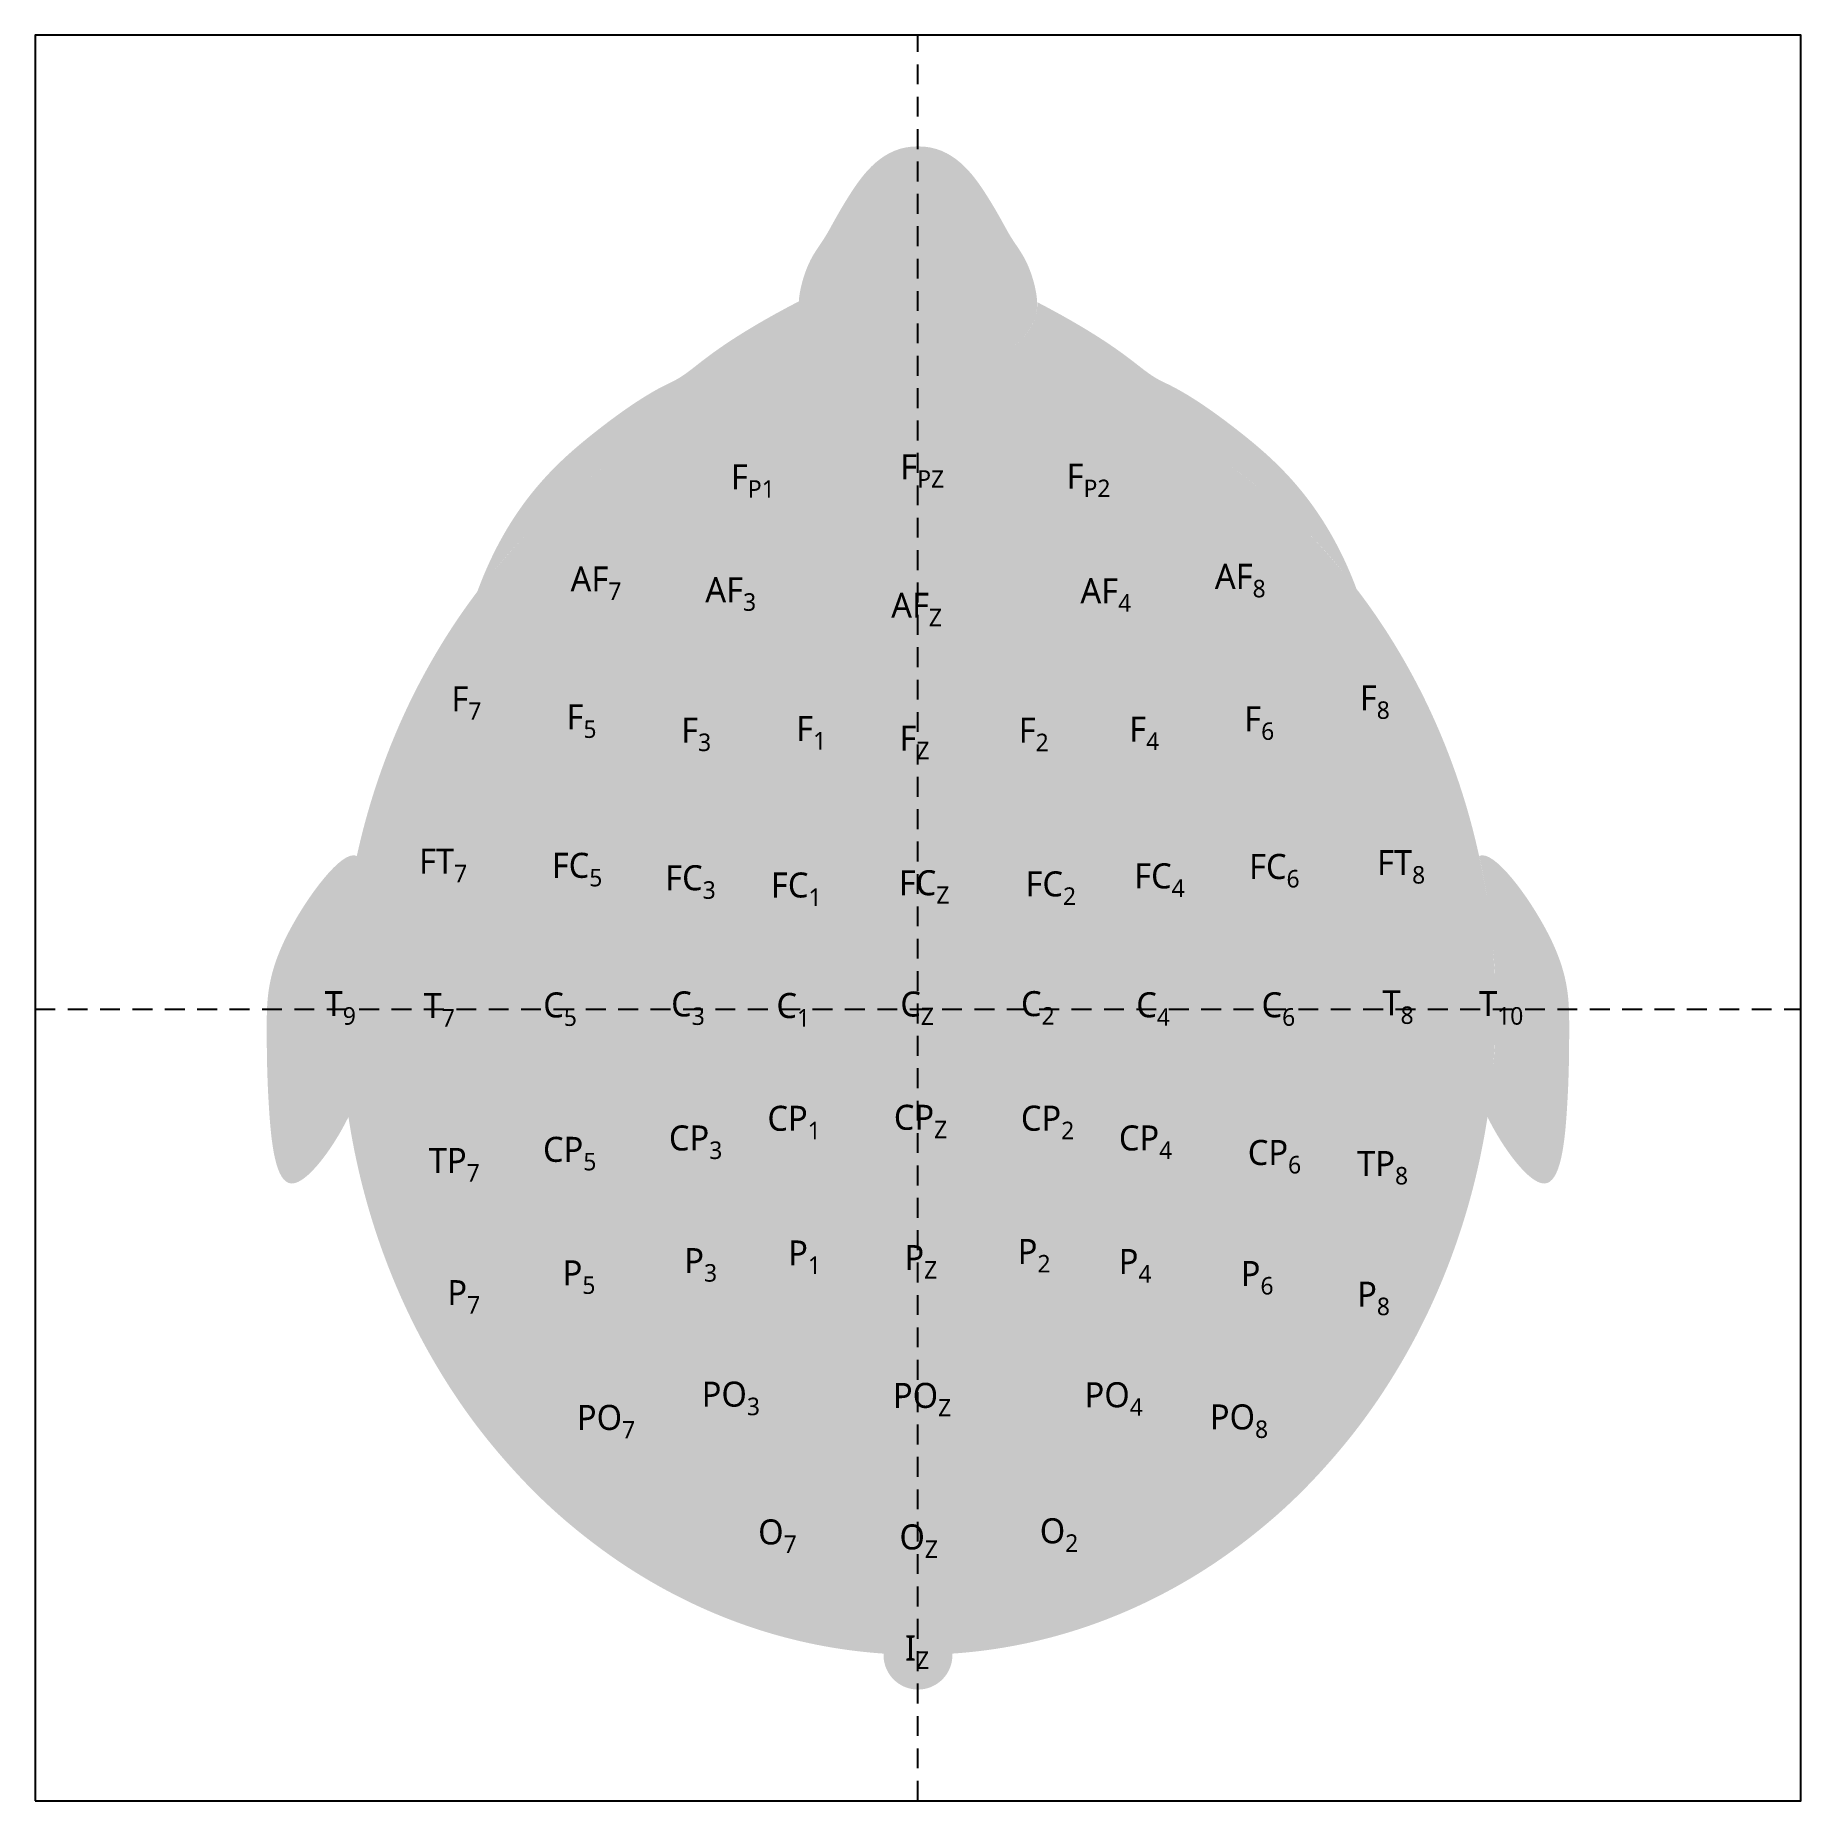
# Model space of a CAD drawing. Header units: metres. Extents: x 12.5 to 26.6, y 23.4 to 37.5.
import ezdxf

# ---------------------------------------------------------------- set-up
doc = ezdxf.new("R2010")
doc.units = ezdxf.units.M
doc.header["$LTSCALE"] = 0.05
doc.linetypes.add('HIDDEN2', pattern=[4.7625, 3.175, -1.5875])
doc.layers.add('ARQ_0', color=7, linetype='Continuous', true_color=0xff7400, plot=False)
for name, color, linetype, lineweight in [('ARQ_CINZA 04', 253, 'Continuous', 9), ('ARQ_CINZA 05', 254, 'Continuous', 9), ('ARQ_CINZA 06', 255, 'Continuous', 9)]:
    doc.layers.add(name, color=color, linetype=linetype, lineweight=lineweight)
doc.layers.add('ARQ_PROJ INF 00', color=190, linetype='HIDDEN2')
doc.layers.add('texto_pontos', color=1, linetype='Continuous')
doc.styles.add('Meters Architectural', font='segoeui.ttf')

msp = doc.modelspace()

# ---------------------------------------------------------------- texts
at = {"layer": 'texto_pontos', "char_height": 0.2, "attachment_point": 1, "style": 'Meters Architectural'}
for s, insert, width in [('\\A1;F{\\H0.7x;\\S^ P1;}', (18.068, 34.052), 1.61478), ('\\A1;F{\\H0.7x;\\S^ PZ;}', (19.421, 34.132), 1.63565), ('\\A1;F{\\H0.7x;\\S^ P2;}', (20.75, 34.057), 1.61609), ('\\A1;AF{\\H0.7x;\\S^ 7;}', (16.786, 33.235), 1.6213), ('\\A1;AF{\\H0.7x;\\S^ 3;}', (17.863, 33.149), 1.6187), ('\\A1;AF{\\H0.7x;\\S^ 8;}', (21.934, 33.256), 1.62), ('\\A1;AF{\\H0.7x;\\S^ Z;}', (19.348, 33.025), 1.63696), ('\\A1;AF{\\H0.7x;\\S^ 4;}', (20.86, 33.141), 1.62), ('\\A1;F{\\H0.7x;\\S^ 7;}', (15.834, 32.278), 1.39435), ('\\A1;F{\\H0.7x;\\S^ 8;}', (23.092, 32.285), 1.39565), ('\\A1;F{\\H0.7x;\\S^ 5;}', (16.754, 32.133), 1.3487), ('\\A1;F{\\H0.7x;\\S^ 3;}', (17.67, 32.028), 1.39435), ('\\A1;F{\\H0.7x;\\S^ 1;}', (18.589, 32.04), 1.39435), ('\\A1;F{\\H0.7x;\\S^ 2;}', (20.367, 32.027), 1.39696), ('\\A1;F{\\H0.7x;\\S^ 4;}', (21.25, 32.036), 1.39435), ('\\A1;F{\\H0.7x;\\S^ 6;}', (22.169, 32.117), 1.39435), ('\\A1;F{\\H0.7x;\\S^ Z;}', (19.415, 31.963), 1.4113), ('\\A1;FT{\\H0.7x;\\S^ 7;}', (15.576, 30.98), 1.59913), ('\\A1;FC{\\H0.7x;\\S^ 5;}', (16.636, 30.947), 1.40478), ('\\A1;FC{\\H0.7x;\\S^ 6;}', (22.207, 30.938), 1.45043), ('\\A1;FT{\\H0.7x;\\S^ 8;}', (23.23, 30.969), 1.59783), ('\\A1;FC{\\H0.7x;\\S^ 3;}', (17.542, 30.848), 1.44783), ('\\A1;FC{\\H0.7x;\\S^ 1;}', (18.387, 30.79), 1.45043), ('\\A1;FC{\\H0.7x;\\S^ Z;}', (19.409, 30.808), 1.46739), ('\\A1;FC{\\H0.7x;\\S^ 2;}', (20.421, 30.799), 1.45304), ('\\A1;FC{\\H0.7x;\\S^ 4;}', (21.289, 30.863), 1.45043), ('\\A1;T{\\H0.7x;\\S^ 9;}', (14.822, 29.842), 1.39435), ('\\A1;T{\\H0.7x;\\S^ 7;}', (15.613, 29.827), 1.3487), ('\\A1;C{\\H0.7x;\\S^ 5;}', (16.568, 29.832), 1.24826), ('\\A1;C{\\H0.7x;\\S^ 3;}', (17.59, 29.84), 1.24826), ('\\A1;C{\\H0.7x;\\S^ 1;}', (18.431, 29.827), 1.43217), ('\\A1;C{\\H0.7x;\\S^ Z;}', (19.421, 29.839), 1.40478), ('\\A1;C{\\H0.7x;\\S^ 2;}', (20.385, 29.842), 1.42957), ('\\A1;C{\\H0.7x;\\S^ 4;}', (21.306, 29.833), 1.43217), ('\\A1;C{\\H0.7x;\\S^ 6;}', (22.307, 29.833), 1.43087), ('\\A1;T{\\H0.7x;\\S^ 8;}', (23.273, 29.848), 1.39174), ('\\A1;T{\\H0.7x;\\S^ 10;}', (24.045, 29.842), 1.57826), ('\\A1;CP{\\H0.7x;\\S^ 1;}', (18.359, 28.926), 1.65522), ('\\A1;CP{\\H0.7x;\\S^ Z;}', (19.369, 28.934), 1.67478), ('\\A1;CP{\\H0.7x;\\S^ 2;}', (20.384, 28.927), 1.65652), ('\\A1;CP{\\H0.7x;\\S^ 5;}', (16.566, 28.678), 1.65783), ('\\A1;CP{\\H0.7x;\\S^ 3;}', (17.572, 28.769), 1.65522), ('\\A1;CP{\\H0.7x;\\S^ 4;}', (21.167, 28.769), 1.65522), ('\\A1;CP{\\H0.7x;\\S^ 6;}', (22.197, 28.653), 1.60957), ('\\A1;TP{\\H0.7x;\\S^ 7;}', (15.654, 28.589), 1.62), ('\\A1;TP{\\H0.7x;\\S^ 8;}', (23.071, 28.565), 1.61739), ('\\A1;P{\\H0.7x;\\S^ 3;}', (17.695, 27.789), 1.41522), ('\\A1;P{\\H0.7x;\\S^ 1;}', (18.525, 27.85), 1.41391), ('\\A1;P{\\H0.7x;\\S^ Z;}', (19.454, 27.813), 1.38652), ('\\A1;P{\\H0.7x;\\S^ 2;}', (20.359, 27.862), 1.4113), ('\\A1;P{\\H0.7x;\\S^ 5;}', (16.723, 27.691), 1.41522), ('\\A1;P{\\H0.7x;\\S^ 4;}', (21.166, 27.782), 1.41391), ('\\A1;P{\\H0.7x;\\S^ 6;}', (22.141, 27.686), 1.41261), ('\\A1;P{\\H0.7x;\\S^ 7;}', (15.802, 27.533), 1.41391), ('\\A1;P{\\H0.7x;\\S^ 8;}', (23.071, 27.521), 1.41652), ('\\A1;PO{\\H0.7x;\\S^ 3;}', (17.834, 26.722), 1.67348), ('\\A1;PO{\\H0.7x;\\S^ Z;}', (19.362, 26.712), 1.69304), ('\\A1;PO{\\H0.7x;\\S^ 4;}', (20.893, 26.717), 1.67478), ('\\A1;PO{\\H0.7x;\\S^ 7;}', (16.837, 26.536), 1.67348), ('\\A1;PO{\\H0.7x;\\S^ 8;}', (21.894, 26.54), 1.67348), ('\\A1;O{\\H0.7x;\\S^ 7;}', (18.285, 25.621), 1.40478), ('\\A1;O{\\H0.7x;\\S^ Z;}', (19.414, 25.581), 1.46609), ('\\A1;O{\\H0.7x;\\S^ 2;}', (20.535, 25.63), 1.45043), ('\\A1;I{\\H0.7x;\\S^ Z;}', (19.458, 24.694), 1.30043)]:
    msp.add_mtext(s, dxfattribs=dict(at, insert=insert, width=width))

# ---------------------------------------------------------------- hatches: boundary and pattern name
at = {"layer": 'ARQ_CINZA 04'}
h = msp.add_hatch(color=256, dxfattribs=at)
h.dxf.hatch_style = 1
edge = h.paths.add_edge_path()
edge.add_spline(control_points=[(19.866, 34.845), (20.164, 34.968), (20.332, 34.973), (20.462, 35.127), (20.546, 35.318), (20.439, 35.691), (20.299, 35.854), (20.164, 36.143), (19.842, 36.595), (19.562, 36.591)], knot_values=[-2.606029, -2.606029, -2.606029, -2.606029, -2.233739, -1.861449, -1.489159, -1.116869, -0.74458, -0.37229, 0, 0, 0, 0], degree=3, periodic=0)
edge.add_spline(control_points=[(19.562, 36.591), (19.282, 36.595), (18.961, 36.143), (18.825, 35.854), (18.685, 35.691), (18.578, 35.318), (18.662, 35.127), (18.793, 34.973), (18.961, 34.968), (19.259, 34.845)], knot_values=[0, 0, 0, 0, 0.37229, 0.74458, 1.116869, 1.489159, 1.861449, 2.233739, 2.606029, 2.606029, 2.606029, 2.606029], degree=3, periodic=0)
edge.add_spline(control_points=[(19.259, 34.845), (19.866, 34.845)], knot_values=[0, 0, 0.606575, 0.606575], degree=1, periodic=0)
h = msp.add_hatch(color=256, dxfattribs=at)
h.dxf.hatch_style = 1
edge = h.paths.add_edge_path()
edge.add_spline(control_points=[(18.61, 35.353), (18.61, 35.351), (18.606, 35.255), (18.662, 35.127), (18.793, 34.973), (18.961, 34.968), (19.259, 34.845)], knot_values=[1.48283, 1.48283, 1.48283, 1.48283, 1.489159, 1.861449, 2.233739, 2.606029, 2.606029, 2.606029, 2.606029], degree=3, periodic=0)
edge.add_spline(control_points=[(19.259, 34.845), (17.306, 34.702), (16.041, 33.033)], knot_values=[1.642887, 1.642887, 1.642887, 2.434398, 2.434398, 2.434398], weights=[1, 0.920657, 1], degree=2, periodic=0)
edge.add_spline(control_points=[(16.041, 33.033), (16.294, 33.722), (17.049, 34.398), (17.586, 34.72), (17.66, 34.72), (18.068, 35.072), (18.61, 35.353)], knot_values=[0, 0, 0, 0, 0.902279, 1.804558, 2.706838, 3.603292, 3.603292, 3.603292, 3.603292], degree=3, periodic=0)
h = msp.add_hatch(color=256, dxfattribs=at)
h.dxf.hatch_style = 1
edge = h.paths.add_edge_path()
edge.add_spline(control_points=[(20.515, 35.347), (21.047, 35.07), (21.452, 34.722), (21.527, 34.722), (22.062, 34.402), (22.813, 33.731), (23.066, 33.056)], knot_values=[0.008255, 0.008255, 0.008255, 0.008255, 0.897347, 1.799626, 2.701905, 3.595929, 3.595929, 3.595929, 3.595929], degree=3, periodic=0)
edge.add_spline(control_points=[(23.066, 33.056), (21.802, 34.703), (19.866, 34.845)], knot_values=[-1.498702, -1.498702, -1.498702, -0.712709, -0.712709, -0.712709], weights=[1, 0.921787, 1], degree=2, periodic=0)
edge.add_spline(control_points=[(19.866, 34.845), (20.164, 34.968), (20.332, 34.973), (20.462, 35.126), (20.518, 35.254), (20.515, 35.347)], knot_values=[1.490477, 1.490477, 1.490477, 1.490477, 1.862757, 2.235047, 2.60602, 2.60602, 2.60602, 2.60602], degree=3, periodic=0)
h = msp.add_hatch(color=256, dxfattribs=at)
h.dxf.hatch_style = 1
edge = h.paths.add_edge_path()
edge.add_spline(control_points=[(15.079, 30.921), (14.947, 30.318), (14.947, 29.698), (14.947, 29.264), (15.012, 28.837)], knot_values=[2.887166, 2.887166, 2.887166, 3.141593, 3.141593, 3.322093, 3.322093, 3.322093], weights=[1, 0.992849, 1, 0.996484, 1], degree=2, periodic=0)
edge.add_spline(control_points=[(15.012, 28.837), (14.889, 28.586), (14.458, 28.001), (14.362, 28.962), (14.359, 29.359), (14.359, 29.557)], knot_values=[5.075122, 5.075122, 5.075122, 5.075122, 6, 7, 8, 8, 8, 8], degree=3, periodic=0)
edge.add_spline(control_points=[(14.359, 29.557), (14.359, 29.755), (14.362, 30.152), (14.94, 30.956), (15.07, 30.925), (15.079, 30.921)], knot_values=[0, 0, 0, 0, 1, 2, 2.075169, 2.075169, 2.075169, 2.075169], degree=3, periodic=0)
h = msp.add_hatch(color=256, dxfattribs=at)
h.dxf.hatch_style = 1
edge = h.paths.add_edge_path()
edge.add_spline(control_points=[(24.177, 29.698), (24.177, 29.264), (24.112, 28.837)], knot_values=[6.102685, 6.102685, 6.102685, 6.283185, 6.283185, 6.283185], weights=[1, 0.996484, 1], degree=2, periodic=0)
edge.add_spline(control_points=[(24.112, 28.837), (24.235, 28.586), (24.667, 28.001), (24.763, 28.962), (24.765, 29.359), (24.765, 29.557)], knot_values=[5.075122, 5.075122, 5.075122, 5.075122, 6, 7, 8, 8, 8, 8], degree=3, periodic=0)
edge.add_spline(control_points=[(24.765, 29.557), (24.765, 29.755), (24.763, 30.152), (24.184, 30.956), (24.054, 30.925), (24.046, 30.921)], knot_values=[0, 0, 0, 0, 1, 2, 2.075169, 2.075169, 2.075169, 2.075169], degree=3, periodic=0)
edge.add_spline(control_points=[(24.046, 30.921), (24.177, 30.318), (24.177, 29.698)], knot_values=[0, 0, 0, 0.254426, 0.254426, 0.254426], weights=[1, 0.992849, 1], degree=2, periodic=0)
at = {"layer": 'ARQ_CINZA 05'}
h = msp.add_hatch(color=256, dxfattribs=at)
h.dxf.hatch_style = 1
h.set_gradient(color1=(214, 214, 214), color2=(173, 173, 173), tint=1, name='INVSPHERICAL')
edge = h.paths.add_edge_path()
edge.add_spline(control_points=[(24.177, 29.698), (24.177, 34.857), (19.562, 34.857), (14.947, 34.857), (14.947, 29.698), (14.947, 24.54), (19.562, 24.54), (24.177, 24.54), (24.177, 29.698)], knot_values=[0, 0, 0, 1.570796, 1.570796, 3.141593, 3.141593, 4.712389, 4.712389, 6.283185, 6.283185, 6.283185], weights=[1, 0.707107, 1, 0.707107, 1, 0.707107, 1, 0.707107, 1], degree=2, periodic=0)
at = {"layer": 'ARQ_CINZA 06'}
h = msp.add_hatch(color=256, dxfattribs=at)
h.dxf.hatch_style = 1
edge = h.paths.add_edge_path()
edge.add_spline(control_points=[(18.485, 33.91), (18.485, 34.185), (18.21, 34.185), (17.935, 34.185), (17.935, 33.91), (17.935, 33.635), (18.21, 33.635), (18.485, 33.635), (18.485, 33.91)], knot_values=[0, 0, 0, 0.431969, 0.431969, 0.863938, 0.863938, 1.295907, 1.295907, 1.727876, 1.727876, 1.727876], weights=[1, 0.707107, 1, 0.707107, 1, 0.707107, 1, 0.707107, 1], degree=2, periodic=0)
h = msp.add_hatch(color=256, dxfattribs=at)
h.dxf.hatch_style = 1
edge = h.paths.add_edge_path()
edge.add_spline(control_points=[(19.837, 33.989), (19.837, 34.264), (19.562, 34.264), (19.287, 34.264), (19.287, 33.989), (19.287, 33.714), (19.562, 33.714), (19.837, 33.714), (19.837, 33.989)], knot_values=[0, 0, 0, 0.431969, 0.431969, 0.863938, 0.863938, 1.295907, 1.295907, 1.727876, 1.727876, 1.727876], weights=[1, 0.707107, 1, 0.707107, 1, 0.707107, 1, 0.707107, 1], degree=2, periodic=0)
h = msp.add_hatch(color=256, dxfattribs=at)
h.dxf.hatch_style = 1
edge = h.paths.add_edge_path()
edge.add_spline(control_points=[(20.64, 33.91), (20.64, 33.635), (20.915, 33.635), (21.19, 33.635), (21.19, 33.91), (21.19, 34.185), (20.915, 34.185), (20.64, 34.185), (20.64, 33.91)], knot_values=[0, 0, 0, 0.431969, 0.431969, 0.863938, 0.863938, 1.295907, 1.295907, 1.727876, 1.727876, 1.727876], weights=[1, 0.707107, 1, 0.707107, 1, 0.707107, 1, 0.707107, 1], degree=2, periodic=0)
h = msp.add_hatch(color=256, dxfattribs=at)
h.dxf.hatch_style = 1
edge = h.paths.add_edge_path()
edge.add_spline(control_points=[(17.274, 33.11), (17.274, 33.385), (16.999, 33.385), (16.724, 33.385), (16.724, 33.11), (16.724, 32.835), (16.999, 32.835), (17.274, 32.835), (17.274, 33.11)], knot_values=[0, 0, 0, 0.431969, 0.431969, 0.863938, 0.863938, 1.295907, 1.295907, 1.727876, 1.727876, 1.727876], weights=[1, 0.707107, 1, 0.707107, 1, 0.707107, 1, 0.707107, 1], degree=2, periodic=0)
h = msp.add_hatch(color=256, dxfattribs=at)
h.dxf.hatch_style = 1
edge = h.paths.add_edge_path()
edge.add_spline(control_points=[(21.851, 33.11), (21.851, 32.835), (22.126, 32.835), (22.401, 32.835), (22.401, 33.11), (22.401, 33.385), (22.126, 33.385), (21.851, 33.385), (21.851, 33.11)], knot_values=[0, 0, 0, 0.431969, 0.431969, 0.863938, 0.863938, 1.295907, 1.295907, 1.727876, 1.727876, 1.727876], weights=[1, 0.707107, 1, 0.707107, 1, 0.707107, 1, 0.707107, 1], degree=2, periodic=0)
h = msp.add_hatch(color=256, dxfattribs=at)
h.dxf.hatch_style = 1
edge = h.paths.add_edge_path()
edge.add_spline(control_points=[(18.339, 33.006), (18.339, 33.281), (18.064, 33.281), (17.789, 33.281), (17.789, 33.006), (17.789, 32.731), (18.064, 32.731), (18.339, 32.731), (18.339, 33.006)], knot_values=[0, 0, 0, 0.431969, 0.431969, 0.863938, 0.863938, 1.295907, 1.295907, 1.727876, 1.727876, 1.727876], weights=[1, 0.707107, 1, 0.707107, 1, 0.707107, 1, 0.707107, 1], degree=2, periodic=0)
h = msp.add_hatch(color=256, dxfattribs=at)
h.dxf.hatch_style = 1
edge = h.paths.add_edge_path()
edge.add_spline(control_points=[(19.837, 32.904), (19.837, 33.179), (19.562, 33.179), (19.287, 33.179), (19.287, 32.904), (19.287, 32.629), (19.562, 32.629), (19.837, 32.629), (19.837, 32.904)], knot_values=[0, 0, 0, 0.431969, 0.431969, 0.863938, 0.863938, 1.295907, 1.295907, 1.727876, 1.727876, 1.727876], weights=[1, 0.707107, 1, 0.707107, 1, 0.707107, 1, 0.707107, 1], degree=2, periodic=0)
h = msp.add_hatch(color=256, dxfattribs=at)
h.dxf.hatch_style = 1
edge = h.paths.add_edge_path()
edge.add_spline(control_points=[(20.786, 33.006), (20.786, 32.731), (21.061, 32.731), (21.336, 32.731), (21.336, 33.006), (21.336, 33.281), (21.061, 33.281), (20.786, 33.281), (20.786, 33.006)], knot_values=[0, 0, 0, 0.431969, 0.431969, 0.863938, 0.863938, 1.295907, 1.295907, 1.727876, 1.727876, 1.727876], weights=[1, 0.707107, 1, 0.707107, 1, 0.707107, 1, 0.707107, 1], degree=2, periodic=0)
h = msp.add_hatch(color=256, dxfattribs=at)
h.dxf.hatch_style = 1
edge = h.paths.add_edge_path()
edge.add_spline(control_points=[(16.226, 32.142), (16.226, 32.417), (15.951, 32.417), (15.676, 32.417), (15.676, 32.142), (15.676, 31.867), (15.951, 31.867), (16.226, 31.867), (16.226, 32.142)], knot_values=[0, 0, 0, 0.431969, 0.431969, 0.863938, 0.863938, 1.295907, 1.295907, 1.727876, 1.727876, 1.727876], weights=[1, 0.707107, 1, 0.707107, 1, 0.707107, 1, 0.707107, 1], degree=2, periodic=0)
h = msp.add_hatch(color=256, dxfattribs=at)
h.dxf.hatch_style = 1
edge = h.paths.add_edge_path()
edge.add_spline(control_points=[(22.899, 32.142), (22.899, 31.867), (23.174, 31.867), (23.449, 31.867), (23.449, 32.142), (23.449, 32.417), (23.174, 32.417), (22.899, 32.417), (22.899, 32.142)], knot_values=[0, 0, 0, 0.431969, 0.431969, 0.863938, 0.863938, 1.295907, 1.295907, 1.727876, 1.727876, 1.727876], weights=[1, 0.707107, 1, 0.707107, 1, 0.707107, 1, 0.707107, 1], degree=2, periodic=0)
h = msp.add_hatch(color=256, dxfattribs=at)
h.dxf.hatch_style = 1
edge = h.paths.add_edge_path()
edge.add_spline(control_points=[(17.136, 31.993), (17.136, 32.268), (16.861, 32.268), (16.586, 32.268), (16.586, 31.993), (16.586, 31.718), (16.861, 31.718), (17.136, 31.718), (17.136, 31.993)], knot_values=[0, 0, 0, 0.431969, 0.431969, 0.863938, 0.863938, 1.295907, 1.295907, 1.727876, 1.727876, 1.727876], weights=[1, 0.707107, 1, 0.707107, 1, 0.707107, 1, 0.707107, 1], degree=2, periodic=0)
h = msp.add_hatch(color=256, dxfattribs=at)
h.dxf.hatch_style = 1
edge = h.paths.add_edge_path()
edge.add_spline(control_points=[(18.949, 31.901), (18.949, 32.176), (18.674, 32.176), (18.399, 32.176), (18.399, 31.901), (18.399, 31.626), (18.674, 31.626), (18.949, 31.626), (18.949, 31.901)], knot_values=[0, 0, 0, 0.431969, 0.431969, 0.863938, 0.863938, 1.295907, 1.295907, 1.727876, 1.727876, 1.727876], weights=[1, 0.707107, 1, 0.707107, 1, 0.707107, 1, 0.707107, 1], degree=2, periodic=0)
h = msp.add_hatch(color=256, dxfattribs=at)
h.dxf.hatch_style = 1
edge = h.paths.add_edge_path()
edge.add_spline(control_points=[(20.175, 31.901), (20.175, 31.626), (20.45, 31.626), (20.725, 31.626), (20.725, 31.901), (20.725, 32.176), (20.45, 32.176), (20.175, 32.176), (20.175, 31.901)], knot_values=[0, 0, 0, 0.431969, 0.431969, 0.863938, 0.863938, 1.295907, 1.295907, 1.727876, 1.727876, 1.727876], weights=[1, 0.707107, 1, 0.707107, 1, 0.707107, 1, 0.707107, 1], degree=2, periodic=0)
at = {"layer": 'ARQ_CINZA 06', "true_color": 0xffff7f}
h = msp.add_hatch(color=51, dxfattribs=at)
h.dxf.hatch_style = 1
edge = h.paths.add_edge_path()
edge.add_spline(control_points=[(21.989, 31.993), (21.989, 31.718), (22.264, 31.718), (22.539, 31.718), (22.539, 31.993), (22.539, 32.268), (22.264, 32.268), (21.989, 32.268), (21.989, 31.993)], knot_values=[0, 0, 0, 0.431969, 0.431969, 0.863938, 0.863938, 1.295907, 1.295907, 1.727876, 1.727876, 1.727876], weights=[1, 0.707107, 1, 0.707107, 1, 0.707107, 1, 0.707107, 1], degree=2, periodic=0)
at = {"layer": 'ARQ_CINZA 06', "true_color": 0x007fff}
h = msp.add_hatch(color=150, dxfattribs=at)
h.dxf.hatch_style = 1
edge = h.paths.add_edge_path()
edge.add_spline(control_points=[(18.051, 31.872), (18.051, 32.147), (17.776, 32.147), (17.501, 32.147), (17.501, 31.872), (17.501, 31.597), (17.776, 31.597), (18.051, 31.597), (18.051, 31.872)], knot_values=[0, 0, 0, 0.431969, 0.431969, 0.863938, 0.863938, 1.295907, 1.295907, 1.727876, 1.727876, 1.727876], weights=[1, 0.707107, 1, 0.707107, 1, 0.707107, 1, 0.707107, 1], degree=2, periodic=0)
at = {"layer": 'ARQ_CINZA 06'}
h = msp.add_hatch(color=256, dxfattribs=at)
h.dxf.hatch_style = 1
edge = h.paths.add_edge_path()
edge.add_spline(control_points=[(19.837, 31.804), (19.837, 32.079), (19.562, 32.079), (19.287, 32.079), (19.287, 31.804), (19.287, 31.529), (19.562, 31.529), (19.837, 31.529), (19.837, 31.804)], knot_values=[0, 0, 0, 0.431969, 0.431969, 0.863938, 0.863938, 1.295907, 1.295907, 1.727876, 1.727876, 1.727876], weights=[1, 0.707107, 1, 0.707107, 1, 0.707107, 1, 0.707107, 1], degree=2, periodic=0)
h = msp.add_hatch(color=256, dxfattribs=at)
h.dxf.hatch_style = 1
edge = h.paths.add_edge_path()
edge.add_spline(control_points=[(21.074, 31.872), (21.074, 31.597), (21.349, 31.597), (21.624, 31.597), (21.624, 31.872), (21.624, 32.147), (21.349, 32.147), (21.074, 32.147), (21.074, 31.872)], knot_values=[0, 0, 0, 0.431969, 0.431969, 0.863938, 0.863938, 1.295907, 1.295907, 1.727876, 1.727876, 1.727876], weights=[1, 0.707107, 1, 0.707107, 1, 0.707107, 1, 0.707107, 1], degree=2, periodic=0)
h = msp.add_hatch(color=256, dxfattribs=at)
h.dxf.hatch_style = 1
edge = h.paths.add_edge_path()
edge.add_spline(control_points=[(16.017, 30.833), (16.017, 31.108), (15.742, 31.108), (15.467, 31.108), (15.467, 30.833), (15.467, 30.558), (15.742, 30.558), (16.017, 30.558), (16.017, 30.833)], knot_values=[0, 0, 0, 0.431969, 0.431969, 0.863938, 0.863938, 1.295907, 1.295907, 1.727876, 1.727876, 1.727876], weights=[1, 0.707107, 1, 0.707107, 1, 0.707107, 1, 0.707107, 1], degree=2, periodic=0)
h = msp.add_hatch(color=256, dxfattribs=at)
h.dxf.hatch_style = 1
edge = h.paths.add_edge_path()
edge.add_spline(control_points=[(17.026, 30.806), (17.026, 31.081), (16.751, 31.081), (16.476, 31.081), (16.476, 30.806), (16.476, 30.531), (16.751, 30.531), (17.026, 30.531), (17.026, 30.806)], knot_values=[0, 0, 0, 0.431969, 0.431969, 0.863938, 0.863938, 1.295907, 1.295907, 1.727876, 1.727876, 1.727876], weights=[1, 0.707107, 1, 0.707107, 1, 0.707107, 1, 0.707107, 1], degree=2, periodic=0)
h = msp.add_hatch(color=256, dxfattribs=at)
h.dxf.hatch_style = 1
edge = h.paths.add_edge_path()
edge.add_spline(control_points=[(22.098, 30.806), (22.098, 30.531), (22.373, 30.531), (22.648, 30.531), (22.648, 30.806), (22.648, 31.081), (22.373, 31.081), (22.098, 31.081), (22.098, 30.806)], knot_values=[0, 0, 0, 0.431969, 0.431969, 0.863938, 0.863938, 1.295907, 1.295907, 1.727876, 1.727876, 1.727876], weights=[1, 0.707107, 1, 0.707107, 1, 0.707107, 1, 0.707107, 1], degree=2, periodic=0)
h = msp.add_hatch(color=256, dxfattribs=at)
h.dxf.hatch_style = 1
edge = h.paths.add_edge_path()
edge.add_spline(control_points=[(23.107, 30.833), (23.107, 30.558), (23.382, 30.558), (23.657, 30.558), (23.657, 30.833), (23.657, 31.108), (23.382, 31.108), (23.107, 31.108), (23.107, 30.833)], knot_values=[0, 0, 0, 0.431969, 0.431969, 0.863938, 0.863938, 1.295907, 1.295907, 1.727876, 1.727876, 1.727876], weights=[1, 0.707107, 1, 0.707107, 1, 0.707107, 1, 0.707107, 1], degree=2, periodic=0)
h = msp.add_hatch(color=256, dxfattribs=at)
h.dxf.hatch_style = 1
edge = h.paths.add_edge_path()
edge.add_spline(control_points=[(17.974, 30.719), (17.974, 30.994), (17.699, 30.994), (17.424, 30.994), (17.424, 30.719), (17.424, 30.444), (17.699, 30.444), (17.974, 30.444), (17.974, 30.719)], knot_values=[0, 0, 0, 0.431969, 0.431969, 0.863938, 0.863938, 1.295907, 1.295907, 1.727876, 1.727876, 1.727876], weights=[1, 0.707107, 1, 0.707107, 1, 0.707107, 1, 0.707107, 1], degree=2, periodic=0)
h = msp.add_hatch(color=256, dxfattribs=at)
h.dxf.hatch_style = 1
edge = h.paths.add_edge_path()
edge.add_spline(control_points=[(18.834, 30.649), (18.834, 30.924), (18.559, 30.924), (18.284, 30.924), (18.284, 30.649), (18.284, 30.374), (18.559, 30.374), (18.834, 30.374), (18.834, 30.649)], knot_values=[0, 0, 0, 0.431969, 0.431969, 0.863938, 0.863938, 1.295907, 1.295907, 1.727876, 1.727876, 1.727876], weights=[1, 0.707107, 1, 0.707107, 1, 0.707107, 1, 0.707107, 1], degree=2, periodic=0)
h = msp.add_hatch(color=256, dxfattribs=at)
h.dxf.hatch_style = 1
edge = h.paths.add_edge_path()
edge.add_spline(control_points=[(19.837, 30.657), (19.837, 30.932), (19.562, 30.932), (19.287, 30.932), (19.287, 30.657), (19.287, 30.382), (19.562, 30.382), (19.837, 30.382), (19.837, 30.657)], knot_values=[0, 0, 0, 0.431969, 0.431969, 0.863938, 0.863938, 1.295907, 1.295907, 1.727876, 1.727876, 1.727876], weights=[1, 0.707107, 1, 0.707107, 1, 0.707107, 1, 0.707107, 1], degree=2, periodic=0)
h = msp.add_hatch(color=256, dxfattribs=at)
h.dxf.hatch_style = 1
edge = h.paths.add_edge_path()
edge.add_spline(control_points=[(20.291, 30.649), (20.291, 30.374), (20.566, 30.374), (20.841, 30.374), (20.841, 30.649), (20.841, 30.924), (20.566, 30.924), (20.291, 30.924), (20.291, 30.649)], knot_values=[0, 0, 0, 0.431969, 0.431969, 0.863938, 0.863938, 1.295907, 1.295907, 1.727876, 1.727876, 1.727876], weights=[1, 0.707107, 1, 0.707107, 1, 0.707107, 1, 0.707107, 1], degree=2, periodic=0)
h = msp.add_hatch(color=256, dxfattribs=at)
h.dxf.hatch_style = 1
edge = h.paths.add_edge_path()
edge.add_spline(control_points=[(21.15, 30.719), (21.15, 30.444), (21.425, 30.444), (21.7, 30.444), (21.7, 30.719), (21.7, 30.994), (21.425, 30.994), (21.15, 30.994), (21.15, 30.719)], knot_values=[0, 0, 0, 0.431969, 0.431969, 0.863938, 0.863938, 1.295907, 1.295907, 1.727876, 1.727876, 1.727876], weights=[1, 0.707107, 1, 0.707107, 1, 0.707107, 1, 0.707107, 1], degree=2, periodic=0)
h = msp.add_hatch(color=256, dxfattribs=at)
h.dxf.hatch_style = 1
edge = h.paths.add_edge_path()
edge.add_spline(control_points=[(15.249, 29.698), (15.249, 29.973), (14.974, 29.973), (14.699, 29.973), (14.699, 29.698), (14.699, 29.423), (14.974, 29.423), (15.249, 29.423), (15.249, 29.698)], knot_values=[0, 0, 0, 0.431969, 0.431969, 0.863938, 0.863938, 1.295907, 1.295907, 1.727876, 1.727876, 1.727876], weights=[1, 0.707107, 1, 0.707107, 1, 0.707107, 1, 0.707107, 1], degree=2, periodic=0)
h = msp.add_hatch(color=256, dxfattribs=at)
h.dxf.hatch_style = 1
edge = h.paths.add_edge_path()
edge.add_spline(control_points=[(16.005, 29.698), (16.005, 29.973), (15.73, 29.973), (15.455, 29.973), (15.455, 29.698), (15.455, 29.423), (15.73, 29.423), (16.005, 29.423), (16.005, 29.698)], knot_values=[0, 0, 0, 0.431969, 0.431969, 0.863938, 0.863938, 1.295907, 1.295907, 1.727876, 1.727876, 1.727876], weights=[1, 0.707107, 1, 0.707107, 1, 0.707107, 1, 0.707107, 1], degree=2, periodic=0)
h = msp.add_hatch(color=256, dxfattribs=at)
h.dxf.hatch_style = 1
edge = h.paths.add_edge_path()
edge.add_spline(control_points=[(16.948, 29.698), (16.948, 29.973), (16.673, 29.973), (16.398, 29.973), (16.398, 29.698), (16.398, 29.423), (16.673, 29.423), (16.948, 29.423), (16.948, 29.698)], knot_values=[0, 0, 0, 0.431969, 0.431969, 0.863938, 0.863938, 1.295907, 1.295907, 1.727876, 1.727876, 1.727876], weights=[1, 0.707107, 1, 0.707107, 1, 0.707107, 1, 0.707107, 1], degree=2, periodic=0)
h = msp.add_hatch(color=256, dxfattribs=at)
h.dxf.hatch_style = 1
edge = h.paths.add_edge_path()
edge.add_spline(control_points=[(17.956, 29.698), (17.956, 29.973), (17.681, 29.973), (17.406, 29.973), (17.406, 29.698), (17.406, 29.423), (17.681, 29.423), (17.956, 29.423), (17.956, 29.698)], knot_values=[0, 0, 0, 0.431969, 0.431969, 0.863938, 0.863938, 1.295907, 1.295907, 1.727876, 1.727876, 1.727876], weights=[1, 0.707107, 1, 0.707107, 1, 0.707107, 1, 0.707107, 1], degree=2, periodic=0)
h = msp.add_hatch(color=256, dxfattribs=at)
h.dxf.hatch_style = 1
edge = h.paths.add_edge_path()
edge.add_spline(control_points=[(18.859, 29.698), (18.859, 29.973), (18.584, 29.973), (18.309, 29.973), (18.309, 29.698), (18.309, 29.423), (18.584, 29.423), (18.859, 29.423), (18.859, 29.698)], knot_values=[0, 0, 0, 0.431969, 0.431969, 0.863938, 0.863938, 1.295907, 1.295907, 1.727876, 1.727876, 1.727876], weights=[1, 0.707107, 1, 0.707107, 1, 0.707107, 1, 0.707107, 1], degree=2, periodic=0)
h = msp.add_hatch(color=256, dxfattribs=at)
h.dxf.hatch_style = 1
edge = h.paths.add_edge_path()
edge.add_spline(control_points=[(19.837, 29.698), (19.837, 29.973), (19.562, 29.973), (19.287, 29.973), (19.287, 29.698), (19.287, 29.423), (19.562, 29.423), (19.837, 29.423), (19.837, 29.698)], knot_values=[0, 0, 0, 0.431969, 0.431969, 0.863938, 0.863938, 1.295907, 1.295907, 1.727876, 1.727876, 1.727876], weights=[1, 0.707107, 1, 0.707107, 1, 0.707107, 1, 0.707107, 1], degree=2, periodic=0)
h = msp.add_hatch(color=256, dxfattribs=at)
h.dxf.hatch_style = 1
edge = h.paths.add_edge_path()
edge.add_spline(control_points=[(20.266, 29.698), (20.266, 29.423), (20.541, 29.423), (20.816, 29.423), (20.816, 29.698), (20.816, 29.973), (20.541, 29.973), (20.266, 29.973), (20.266, 29.698)], knot_values=[0, 0, 0, 0.431969, 0.431969, 0.863938, 0.863938, 1.295907, 1.295907, 1.727876, 1.727876, 1.727876], weights=[1, 0.707107, 1, 0.707107, 1, 0.707107, 1, 0.707107, 1], degree=2, periodic=0)
h = msp.add_hatch(color=256, dxfattribs=at)
h.dxf.hatch_style = 1
edge = h.paths.add_edge_path()
edge.add_spline(control_points=[(21.168, 29.698), (21.168, 29.423), (21.443, 29.423), (21.718, 29.423), (21.718, 29.698), (21.718, 29.973), (21.443, 29.973), (21.168, 29.973), (21.168, 29.698)], knot_values=[0, 0, 0, 0.431969, 0.431969, 0.863938, 0.863938, 1.295907, 1.295907, 1.727876, 1.727876, 1.727876], weights=[1, 0.707107, 1, 0.707107, 1, 0.707107, 1, 0.707107, 1], degree=2, periodic=0)
h = msp.add_hatch(color=256, dxfattribs=at)
h.dxf.hatch_style = 1
edge = h.paths.add_edge_path()
edge.add_spline(control_points=[(22.177, 29.698), (22.177, 29.423), (22.452, 29.423), (22.727, 29.423), (22.727, 29.698), (22.727, 29.973), (22.452, 29.973), (22.177, 29.973), (22.177, 29.698)], knot_values=[0, 0, 0, 0.431969, 0.431969, 0.863938, 0.863938, 1.295907, 1.295907, 1.727876, 1.727876, 1.727876], weights=[1, 0.707107, 1, 0.707107, 1, 0.707107, 1, 0.707107, 1], degree=2, periodic=0)
h = msp.add_hatch(color=256, dxfattribs=at)
h.dxf.hatch_style = 1
edge = h.paths.add_edge_path()
edge.add_spline(control_points=[(23.12, 29.698), (23.12, 29.423), (23.395, 29.423), (23.67, 29.423), (23.67, 29.698), (23.67, 29.973), (23.395, 29.973), (23.12, 29.973), (23.12, 29.698)], knot_values=[0, 0, 0, 0.431969, 0.431969, 0.863938, 0.863938, 1.295907, 1.295907, 1.727876, 1.727876, 1.727876], weights=[1, 0.707107, 1, 0.707107, 1, 0.707107, 1, 0.707107, 1], degree=2, periodic=0)
h = msp.add_hatch(color=256, dxfattribs=at)
h.dxf.hatch_style = 1
edge = h.paths.add_edge_path()
edge.add_spline(control_points=[(23.875, 29.698), (23.875, 29.423), (24.15, 29.423), (24.425, 29.423), (24.425, 29.698), (24.425, 29.973), (24.15, 29.973), (23.875, 29.973), (23.875, 29.698)], knot_values=[0, 0, 0, 0.431969, 0.431969, 0.863938, 0.863938, 1.295907, 1.295907, 1.727876, 1.727876, 1.727876], weights=[1, 0.707107, 1, 0.707107, 1, 0.707107, 1, 0.707107, 1], degree=2, periodic=0)
h = msp.add_hatch(color=256, dxfattribs=at)
h.dxf.hatch_style = 1
edge = h.paths.add_edge_path()
edge.add_spline(control_points=[(18.816, 28.798), (18.816, 29.073), (18.541, 29.073), (18.266, 29.073), (18.266, 28.798), (18.266, 28.523), (18.541, 28.523), (18.816, 28.523), (18.816, 28.798)], knot_values=[0, 0, 0, 0.431969, 0.431969, 0.863938, 0.863938, 1.295907, 1.295907, 1.727876, 1.727876, 1.727876], weights=[1, 0.707107, 1, 0.707107, 1, 0.707107, 1, 0.707107, 1], degree=2, periodic=0)
h = msp.add_hatch(color=256, dxfattribs=at)
h.dxf.hatch_style = 1
edge = h.paths.add_edge_path()
edge.add_spline(control_points=[(20.309, 28.798), (20.309, 28.523), (20.584, 28.523), (20.859, 28.523), (20.859, 28.798), (20.859, 29.073), (20.584, 29.073), (20.309, 29.073), (20.309, 28.798)], knot_values=[0, 0, 0, 0.431969, 0.431969, 0.863938, 0.863938, 1.295907, 1.295907, 1.727876, 1.727876, 1.727876], weights=[1, 0.707107, 1, 0.707107, 1, 0.707107, 1, 0.707107, 1], degree=2, periodic=0)
h = msp.add_hatch(color=256, dxfattribs=at)
h.dxf.hatch_style = 1
edge = h.paths.add_edge_path()
edge.add_spline(control_points=[(19.837, 28.78), (19.837, 29.055), (19.562, 29.055), (19.287, 29.055), (19.287, 28.78), (19.287, 28.505), (19.562, 28.505), (19.837, 28.505), (19.837, 28.78)], knot_values=[0, 0, 0, 0.431969, 0.431969, 0.863938, 0.863938, 1.295907, 1.295907, 1.727876, 1.727876, 1.727876], weights=[1, 0.707107, 1, 0.707107, 1, 0.707107, 1, 0.707107, 1], degree=2, periodic=0)
h = msp.add_hatch(color=256, dxfattribs=at)
h.dxf.hatch_style = 1
edge = h.paths.add_edge_path()
edge.add_spline(control_points=[(17.021, 28.533), (17.021, 28.808), (16.746, 28.808), (16.471, 28.808), (16.471, 28.533), (16.471, 28.258), (16.746, 28.258), (17.021, 28.258), (17.021, 28.533)], knot_values=[0, 0, 0, 0.431969, 0.431969, 0.863938, 0.863938, 1.295907, 1.295907, 1.727876, 1.727876, 1.727876], weights=[1, 0.707107, 1, 0.707107, 1, 0.707107, 1, 0.707107, 1], degree=2, periodic=0)
h = msp.add_hatch(color=256, dxfattribs=at)
h.dxf.hatch_style = 1
edge = h.paths.add_edge_path()
edge.add_spline(control_points=[(18.032, 28.635), (18.032, 28.91), (17.757, 28.91), (17.482, 28.91), (17.482, 28.635), (17.482, 28.36), (17.757, 28.36), (18.032, 28.36), (18.032, 28.635)], knot_values=[0, 0, 0, 0.431969, 0.431969, 0.863938, 0.863938, 1.295907, 1.295907, 1.727876, 1.727876, 1.727876], weights=[1, 0.707107, 1, 0.707107, 1, 0.707107, 1, 0.707107, 1], degree=2, periodic=0)
h = msp.add_hatch(color=256, dxfattribs=at)
h.dxf.hatch_style = 1
edge = h.paths.add_edge_path()
edge.add_spline(control_points=[(21.092, 28.635), (21.092, 28.36), (21.367, 28.36), (21.642, 28.36), (21.642, 28.635), (21.642, 28.91), (21.367, 28.91), (21.092, 28.91), (21.092, 28.635)], knot_values=[0, 0, 0, 0.431969, 0.431969, 0.863938, 0.863938, 1.295907, 1.295907, 1.727876, 1.727876, 1.727876], weights=[1, 0.707107, 1, 0.707107, 1, 0.707107, 1, 0.707107, 1], degree=2, periodic=0)
h = msp.add_hatch(color=256, dxfattribs=at)
h.dxf.hatch_style = 1
edge = h.paths.add_edge_path()
edge.add_spline(control_points=[(22.104, 28.533), (22.104, 28.258), (22.379, 28.258), (22.654, 28.258), (22.654, 28.533), (22.654, 28.808), (22.379, 28.808), (22.104, 28.808), (22.104, 28.533)], knot_values=[0, 0, 0, 0.431969, 0.431969, 0.863938, 0.863938, 1.295907, 1.295907, 1.727876, 1.727876, 1.727876], weights=[1, 0.707107, 1, 0.707107, 1, 0.707107, 1, 0.707107, 1], degree=2, periodic=0)
h = msp.add_hatch(color=256, dxfattribs=at)
h.dxf.hatch_style = 1
edge = h.paths.add_edge_path()
edge.add_spline(control_points=[(16.144, 28.439), (16.144, 28.714), (15.869, 28.714), (15.594, 28.714), (15.594, 28.439), (15.594, 28.164), (15.869, 28.164), (16.144, 28.164), (16.144, 28.439)], knot_values=[0, 0, 0, 0.431969, 0.431969, 0.863938, 0.863938, 1.295907, 1.295907, 1.727876, 1.727876, 1.727876], weights=[1, 0.707107, 1, 0.707107, 1, 0.707107, 1, 0.707107, 1], degree=2, periodic=0)
h = msp.add_hatch(color=256, dxfattribs=at)
h.dxf.hatch_style = 1
edge = h.paths.add_edge_path()
edge.add_spline(control_points=[(22.981, 28.439), (22.981, 28.164), (23.256, 28.164), (23.531, 28.164), (23.531, 28.439), (23.531, 28.714), (23.256, 28.714), (22.981, 28.714), (22.981, 28.439)], knot_values=[0, 0, 0, 0.431969, 0.431969, 0.863938, 0.863938, 1.295907, 1.295907, 1.727876, 1.727876, 1.727876], weights=[1, 0.707107, 1, 0.707107, 1, 0.707107, 1, 0.707107, 1], degree=2, periodic=0)
h = msp.add_hatch(color=256, dxfattribs=at)
h.dxf.hatch_style = 1
edge = h.paths.add_edge_path()
edge.add_spline(control_points=[(18.909, 27.717), (18.909, 27.992), (18.634, 27.992), (18.359, 27.992), (18.359, 27.717), (18.359, 27.442), (18.634, 27.442), (18.909, 27.442), (18.909, 27.717)], knot_values=[0, 0, 0, 0.431969, 0.431969, 0.863938, 0.863938, 1.295907, 1.295907, 1.727876, 1.727876, 1.727876], weights=[1, 0.707107, 1, 0.707107, 1, 0.707107, 1, 0.707107, 1], degree=2, periodic=0)
h = msp.add_hatch(color=256, dxfattribs=at)
h.dxf.hatch_style = 1
edge = h.paths.add_edge_path()
edge.add_spline(control_points=[(19.837, 27.674), (19.837, 27.949), (19.562, 27.949), (19.287, 27.949), (19.287, 27.674), (19.287, 27.399), (19.562, 27.399), (19.837, 27.399), (19.837, 27.674)], knot_values=[0, 0, 0, 0.431969, 0.431969, 0.863938, 0.863938, 1.295907, 1.295907, 1.727876, 1.727876, 1.727876], weights=[1, 0.707107, 1, 0.707107, 1, 0.707107, 1, 0.707107, 1], degree=2, periodic=0)
h = msp.add_hatch(color=256, dxfattribs=at)
h.dxf.hatch_style = 1
edge = h.paths.add_edge_path()
edge.add_spline(control_points=[(20.215, 27.717), (20.215, 27.442), (20.49, 27.442), (20.765, 27.442), (20.765, 27.717), (20.765, 27.992), (20.49, 27.992), (20.215, 27.992), (20.215, 27.717)], knot_values=[0, 0, 0, 0.431969, 0.431969, 0.863938, 0.863938, 1.295907, 1.295907, 1.727876, 1.727876, 1.727876], weights=[1, 0.707107, 1, 0.707107, 1, 0.707107, 1, 0.707107, 1], degree=2, periodic=0)
h = msp.add_hatch(color=256, dxfattribs=at)
h.dxf.hatch_style = 1
edge = h.paths.add_edge_path()
edge.add_spline(control_points=[(17.128, 27.544), (17.128, 27.819), (16.853, 27.819), (16.578, 27.819), (16.578, 27.544), (16.578, 27.269), (16.853, 27.269), (17.128, 27.269), (17.128, 27.544)], knot_values=[0, 0, 0, 0.431969, 0.431969, 0.863938, 0.863938, 1.295907, 1.295907, 1.727876, 1.727876, 1.727876], weights=[1, 0.707107, 1, 0.707107, 1, 0.707107, 1, 0.707107, 1], degree=2, periodic=0)
at = {"layer": 'ARQ_CINZA 06', "true_color": 0xcd2027}
h = msp.add_hatch(color=242, dxfattribs=at)
h.dxf.hatch_style = 1
edge = h.paths.add_edge_path()
edge.add_spline(control_points=[(18.098, 27.642), (18.098, 27.917), (17.823, 27.917), (17.548, 27.917), (17.548, 27.642), (17.548, 27.367), (17.823, 27.367), (18.098, 27.367), (18.098, 27.642)], knot_values=[0, 0, 0, 0.431969, 0.431969, 0.863938, 0.863938, 1.295907, 1.295907, 1.727876, 1.727876, 1.727876], weights=[1, 0.707107, 1, 0.707107, 1, 0.707107, 1, 0.707107, 1], degree=2, periodic=0)
at = {"layer": 'ARQ_CINZA 06'}
h = msp.add_hatch(color=256, dxfattribs=at)
h.dxf.hatch_style = 1
edge = h.paths.add_edge_path()
edge.add_spline(control_points=[(21.027, 27.642), (21.027, 27.367), (21.302, 27.367), (21.577, 27.367), (21.577, 27.642), (21.577, 27.917), (21.302, 27.917), (21.027, 27.917), (21.027, 27.642)], knot_values=[0, 0, 0, 0.431969, 0.431969, 0.863938, 0.863938, 1.295907, 1.295907, 1.727876, 1.727876, 1.727876], weights=[1, 0.707107, 1, 0.707107, 1, 0.707107, 1, 0.707107, 1], degree=2, periodic=0)
at = {"layer": 'ARQ_CINZA 06', "true_color": 0x139b48}
h = msp.add_hatch(color=114, dxfattribs=at)
h.dxf.hatch_style = 1
edge = h.paths.add_edge_path()
edge.add_spline(control_points=[(21.997, 27.544), (21.997, 27.269), (22.272, 27.269), (22.547, 27.269), (22.547, 27.544), (22.547, 27.819), (22.272, 27.819), (21.997, 27.819), (21.997, 27.544)], knot_values=[0, 0, 0, 0.431969, 0.431969, 0.863938, 0.863938, 1.295907, 1.295907, 1.727876, 1.727876, 1.727876], weights=[1, 0.707107, 1, 0.707107, 1, 0.707107, 1, 0.707107, 1], degree=2, periodic=0)
at = {"layer": 'ARQ_CINZA 06'}
h = msp.add_hatch(color=256, dxfattribs=at)
h.dxf.hatch_style = 1
edge = h.paths.add_edge_path()
edge.add_spline(control_points=[(16.2, 27.395), (16.2, 27.67), (15.925, 27.67), (15.65, 27.67), (15.65, 27.395), (15.65, 27.12), (15.925, 27.12), (16.2, 27.12), (16.2, 27.395)], knot_values=[0, 0, 0, 0.431969, 0.431969, 0.863938, 0.863938, 1.295907, 1.295907, 1.727876, 1.727876, 1.727876], weights=[1, 0.707107, 1, 0.707107, 1, 0.707107, 1, 0.707107, 1], degree=2, periodic=0)
h = msp.add_hatch(color=256, dxfattribs=at)
h.dxf.hatch_style = 1
edge = h.paths.add_edge_path()
edge.add_spline(control_points=[(22.925, 27.395), (22.925, 27.12), (23.2, 27.12), (23.475, 27.12), (23.475, 27.395), (23.475, 27.67), (23.2, 27.67), (22.925, 27.67), (22.925, 27.395)], knot_values=[0, 0, 0, 0.431969, 0.431969, 0.863938, 0.863938, 1.295907, 1.295907, 1.727876, 1.727876, 1.727876], weights=[1, 0.707107, 1, 0.707107, 1, 0.707107, 1, 0.707107, 1], degree=2, periodic=0)
h = msp.add_hatch(color=256, dxfattribs=at)
h.dxf.hatch_style = 1
edge = h.paths.add_edge_path()
edge.add_spline(control_points=[(18.305, 26.594), (18.305, 26.869), (18.03, 26.869), (17.755, 26.869), (17.755, 26.594), (17.755, 26.319), (18.03, 26.319), (18.305, 26.319), (18.305, 26.594)], knot_values=[0, 0, 0, 0.431969, 0.431969, 0.863938, 0.863938, 1.295907, 1.295907, 1.727876, 1.727876, 1.727876], weights=[1, 0.707107, 1, 0.707107, 1, 0.707107, 1, 0.707107, 1], degree=2, periodic=0)
h = msp.add_hatch(color=256, dxfattribs=at)
h.dxf.hatch_style = 1
edge = h.paths.add_edge_path()
edge.add_spline(control_points=[(19.837, 26.58), (19.837, 26.855), (19.562, 26.855), (19.287, 26.855), (19.287, 26.58), (19.287, 26.305), (19.562, 26.305), (19.837, 26.305), (19.837, 26.58)], knot_values=[0, 0, 0, 0.431969, 0.431969, 0.863938, 0.863938, 1.295907, 1.295907, 1.727876, 1.727876, 1.727876], weights=[1, 0.707107, 1, 0.707107, 1, 0.707107, 1, 0.707107, 1], degree=2, periodic=0)
h = msp.add_hatch(color=256, dxfattribs=at)
h.dxf.hatch_style = 1
edge = h.paths.add_edge_path()
edge.add_spline(control_points=[(20.819, 26.594), (20.819, 26.319), (21.094, 26.319), (21.369, 26.319), (21.369, 26.594), (21.369, 26.869), (21.094, 26.869), (20.819, 26.869), (20.819, 26.594)], knot_values=[0, 0, 0, 0.431969, 0.431969, 0.863938, 0.863938, 1.295907, 1.295907, 1.727876, 1.727876, 1.727876], weights=[1, 0.707107, 1, 0.707107, 1, 0.707107, 1, 0.707107, 1], degree=2, periodic=0)
h = msp.add_hatch(color=256, dxfattribs=at)
h.dxf.hatch_style = 1
edge = h.paths.add_edge_path()
edge.add_spline(control_points=[(17.31, 26.409), (17.31, 26.684), (17.035, 26.684), (16.76, 26.684), (16.76, 26.409), (16.76, 26.134), (17.035, 26.134), (17.31, 26.134), (17.31, 26.409)], knot_values=[0, 0, 0, 0.431969, 0.431969, 0.863938, 0.863938, 1.295907, 1.295907, 1.727876, 1.727876, 1.727876], weights=[1, 0.707107, 1, 0.707107, 1, 0.707107, 1, 0.707107, 1], degree=2, periodic=0)
h = msp.add_hatch(color=256, dxfattribs=at)
h.dxf.hatch_style = 1
edge = h.paths.add_edge_path()
edge.add_spline(control_points=[(21.814, 26.409), (21.814, 26.134), (22.089, 26.134), (22.364, 26.134), (22.364, 26.409), (22.364, 26.684), (22.089, 26.684), (21.814, 26.684), (21.814, 26.409)], knot_values=[0, 0, 0, 0.431969, 0.431969, 0.863938, 0.863938, 1.295907, 1.295907, 1.727876, 1.727876, 1.727876], weights=[1, 0.707107, 1, 0.707107, 1, 0.707107, 1, 0.707107, 1], degree=2, periodic=0)
h = msp.add_hatch(color=256, dxfattribs=at)
h.dxf.hatch_style = 1
edge = h.paths.add_edge_path()
edge.add_spline(control_points=[(18.709, 25.499), (18.709, 25.774), (18.434, 25.774), (18.159, 25.774), (18.159, 25.499), (18.159, 25.224), (18.434, 25.224), (18.709, 25.224), (18.709, 25.499)], knot_values=[0, 0, 0, 0.431969, 0.431969, 0.863938, 0.863938, 1.295907, 1.295907, 1.727876, 1.727876, 1.727876], weights=[1, 0.707107, 1, 0.707107, 1, 0.707107, 1, 0.707107, 1], degree=2, periodic=0)
h = msp.add_hatch(color=256, dxfattribs=at)
h.dxf.hatch_style = 1
edge = h.paths.add_edge_path()
edge.add_spline(control_points=[(19.837, 25.442), (19.837, 25.717), (19.562, 25.717), (19.287, 25.717), (19.287, 25.442), (19.287, 25.167), (19.562, 25.167), (19.837, 25.167), (19.837, 25.442)], knot_values=[0, 0, 0, 0.431969, 0.431969, 0.863938, 0.863938, 1.295907, 1.295907, 1.727876, 1.727876, 1.727876], weights=[1, 0.707107, 1, 0.707107, 1, 0.707107, 1, 0.707107, 1], degree=2, periodic=0)
h = msp.add_hatch(color=256, dxfattribs=at)
h.dxf.hatch_style = 1
edge = h.paths.add_edge_path()
edge.add_spline(control_points=[(20.416, 25.499), (20.416, 25.224), (20.691, 25.224), (20.966, 25.224), (20.966, 25.499), (20.966, 25.774), (20.691, 25.774), (20.416, 25.774), (20.416, 25.499)], knot_values=[0, 0, 0, 0.431969, 0.431969, 0.863938, 0.863938, 1.295907, 1.295907, 1.727876, 1.727876, 1.727876], weights=[1, 0.707107, 1, 0.707107, 1, 0.707107, 1, 0.707107, 1], degree=2, periodic=0)
h = msp.add_hatch(color=256, dxfattribs=at)
h.dxf.hatch_style = 1
edge = h.paths.add_edge_path()
edge.add_spline(control_points=[(19.837, 24.537), (19.837, 24.812), (19.562, 24.812), (19.287, 24.812), (19.287, 24.537), (19.287, 24.262), (19.562, 24.262), (19.837, 24.262), (19.837, 24.537)], knot_values=[0, 0, 0, 0.431969, 0.431969, 0.863938, 0.863938, 1.295907, 1.295907, 1.727876, 1.727876, 1.727876], weights=[1, 0.707107, 1, 0.707107, 1, 0.707107, 1, 0.707107, 1], degree=2, periodic=0)

# ---------------------------------------------------------------- linework, layer by layer
at = {"layer": 'ARQ_0'}
msp.add_lwpolyline([(12.51, 23.374), (26.615, 23.374), (26.615, 37.479), (12.51, 37.479)], close=True, dxfattribs=at)
at = {"layer": 'ARQ_PROJ INF 00'}
for p, q in [((19.562, 23.374), (19.562, 37.479)), ((12.51, 29.698), (26.615, 29.698))]:
    msp.add_line(p, q, dxfattribs=at)

msp.set_redraw_order([(e.dxf.handle, doc.entitydb.next_handle()) for e in msp.query("TEXT MTEXT ATTDEF DIMENSION ARC_DIMENSION")])  # texts and dimensions are drawn at this point

doc.saveas('drawing.dxf')
